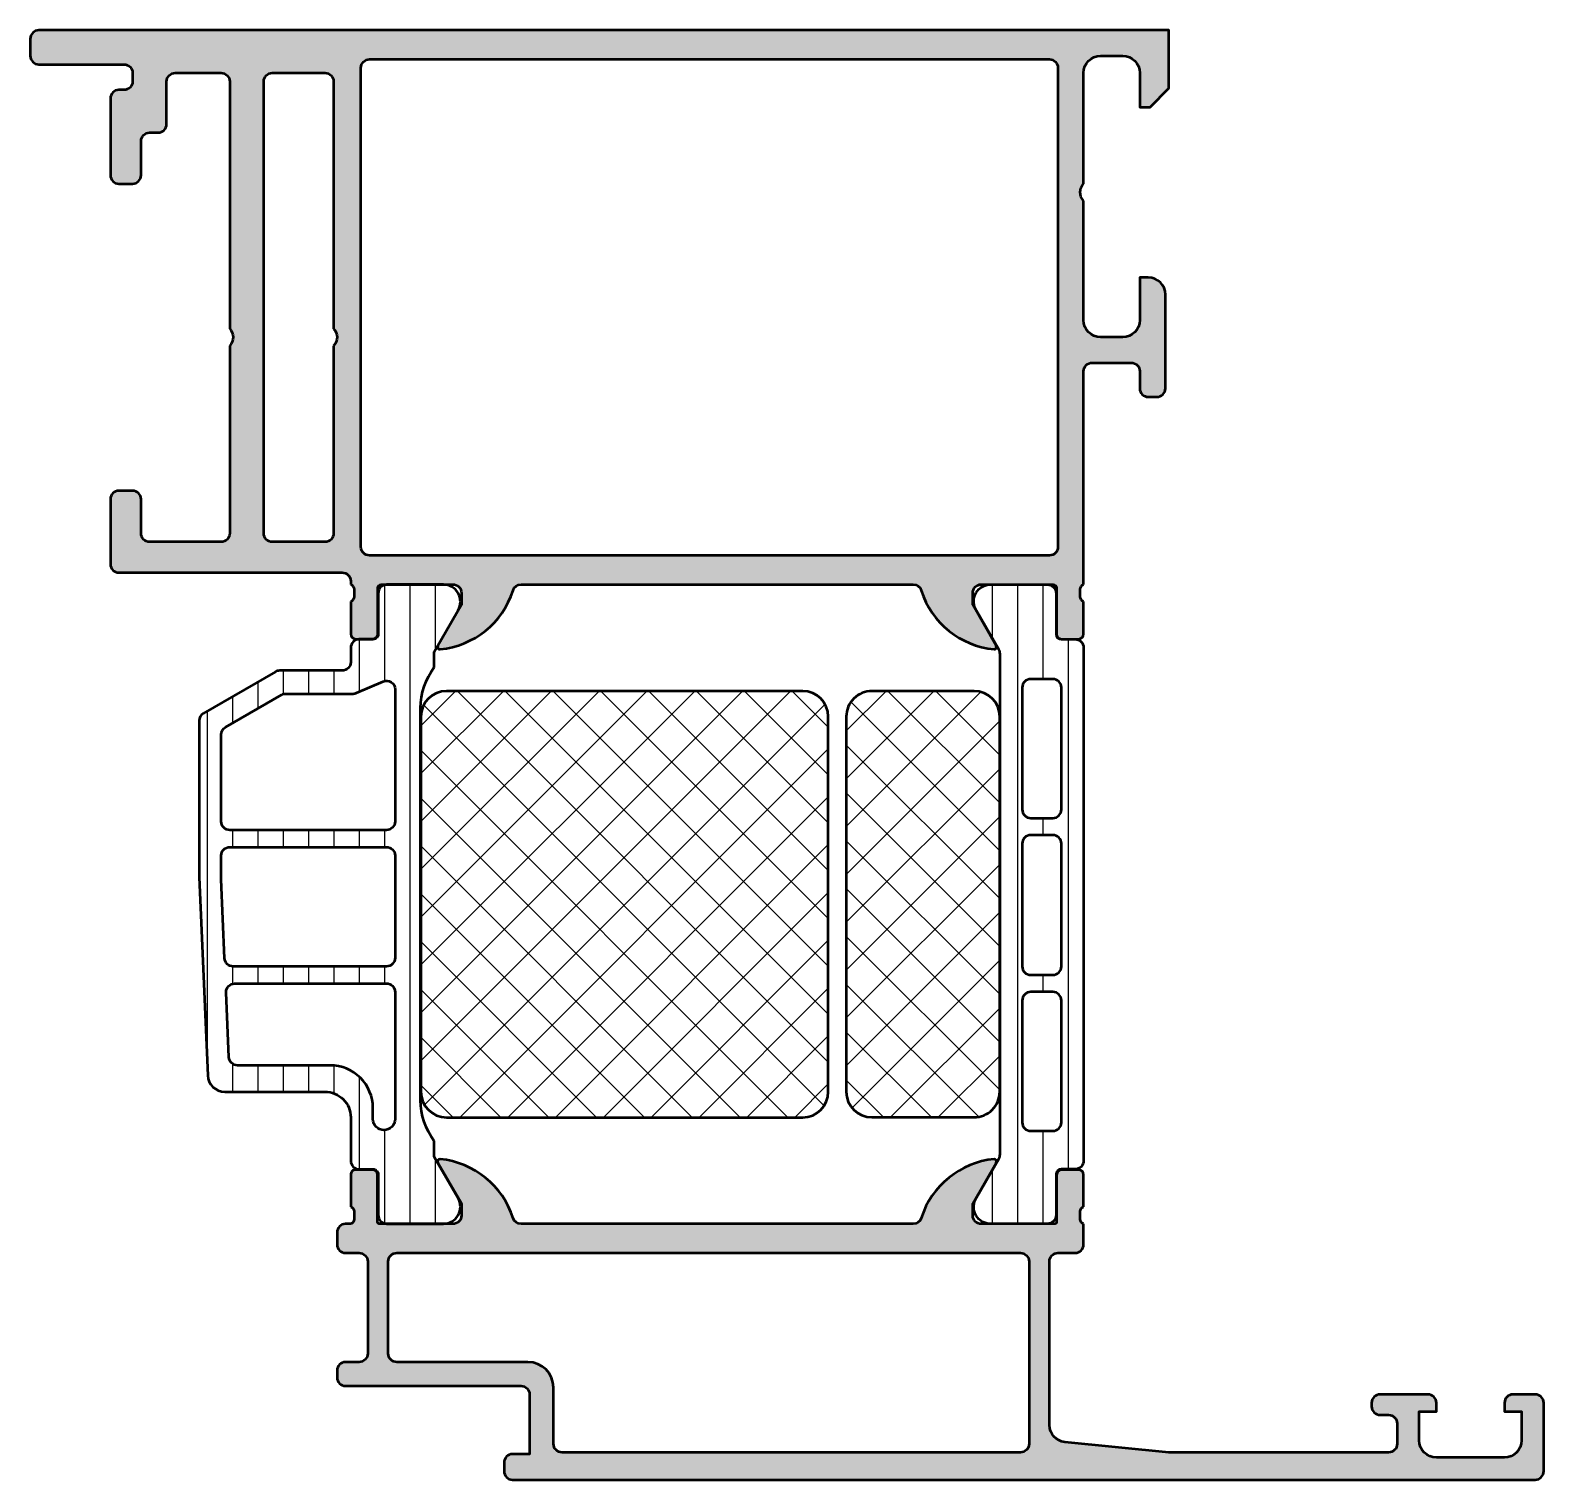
# Model space of a CAD drawing. Extents: x -20.8 to 68, y 0 to 85.
import ezdxf

# ---------------------------------------------------------------- set-up
doc = ezdxf.new("R2010")
doc.units = 0
for name, color, linetype, lineweight in [('0S-Alu contour', 7, 'Continuous', 50), ('0S-Alu hatch', 252, 'Continuous', 25), ('0S-Plastic contour', 254, 'Continuous', 50), ('0S-Plastic hatch', 253, 'Continuous', 25), ('0S-PT contour', 91, 'Continuous', 50), ('0S-PT hatch', 103, 'Continuous', 25)]:
    doc.layers.add(name, color=color, linetype=linetype, lineweight=lineweight)
pattern_1 = [(135, (0, 0), (-1.403165018917055, -1.403165018917055), []), (225, (0, 0), (1.403165018917055, -1.403165018917055), [])]
pattern_2 = [(90, (0, 0), (-1.4859, 0), [])]

# ---------------------------------------------------------------- blocks, each defined once
blk = doc.blocks.new('485150__782C29A0_D7C9_4918_8543_CEA2837E375F_')
at = {"layer": '0S-Alu hatch'}
h = blk.add_hatch(color=256, dxfattribs=at)
edge = h.paths.add_edge_path()
edge.add_line((-15.60000000000002, 76.00000000000003), (-14.80000000000002, 76.00000000000003))
edge.add_arc((-14.80000000000002, 76.50000000000001), 0.4999999999999858, 270, 360)
edge.add_line((-14.30000000000004, 76.50000000000003), (-14.30000000000004, 78.50000000000001))
edge.add_ellipse((-13.80000000000004, 78.50000000000003), major_axis=(-0.5, 0), ratio=1, start_angle=270, end_angle=360, ccw=False)
edge.add_line((-13.80000000000004, 79.00000000000003), (-13.30000000000002, 79.00000000000003))
edge.add_arc((-13.30000000000002, 79.50000000000001), 0.5, 270, 360)
edge.add_line((-12.80000000000002, 79.50000000000001), (-12.80000000000002, 82.00000000000001))
edge.add_ellipse((-12.30000000000002, 82.00000000000001), major_axis=(-0.5, 0), ratio=1, start_angle=270, end_angle=360, ccw=False)
edge.add_line((-12.30000000000002, 82.50000000000003), (-9.600000000000023, 82.50000000000001))
edge.add_ellipse((-9.600000000000023, 82.00000000000001), major_axis=(-0.5, 0), ratio=1, start_angle=180, end_angle=270, ccw=False)
edge.add_line((-9.100000000000023, 82.00000000000001), (-9.100000000000023, 67.50000000000003))
edge.add_ellipse((-9.625000000000028, 67.00000000000001), major_axis=(-0.7250000000000041, 0), ratio=1, start_angle=136.3971810272968, end_angle=223.6028189727033, ccw=False)
edge.add_line((-9.100000000000023, 66.50000000000003), (-9.100000000000035, 55.50000000000001))
edge.add_ellipse((-9.600000000000035, 55.50000000000002), major_axis=(-0.5, 0), ratio=1, start_angle=90.00000000000159, end_angle=180, ccw=False)
edge.add_line((-9.600000000000023, 55.00000000000002), (-13.80000000000004, 55.00000000000002))
edge.add_ellipse((-13.80000000000004, 55.50000000000002), major_axis=(-0.5, 0), ratio=1, start_angle=0, end_angle=90, ccw=False)
edge.add_line((-14.30000000000004, 55.50000000000002), (-14.30000000000004, 57.50000000000003))
edge.add_arc((-14.80000000000002, 57.50000000000003), 0.5, 0, 90)
edge.add_line((-14.80000000000002, 58.00000000000003), (-15.60000000000002, 58.00000000000002))
edge.add_arc((-15.60000000000002, 57.50000000000002), 0.5, 90, 180)
edge.add_line((-16.10000000000002, 57.50000000000002), (-16.10000000000002, 53.70000000000001))
edge.add_arc((-15.60000000000002, 53.70000000000001), 0.5, 180, 270)
edge.add_line((-15.60000000000002, 53.20000000000002), (-2.500000000000014, 53.20000000000002))
edge.add_ellipse((-2.500000000000014, 52.70000000000002), major_axis=(-0.5, 0), ratio=1, start_angle=180, end_angle=270, ccw=False)
edge.add_line((-2.000000000000014, 52.70000000000002), (-2.000000000000014, 52.50000000000002))
edge.add_ellipse((-2.100000000000022, 52.21715728752541), major_axis=(-0.2999999999999956, 0), ratio=1, start_angle=180, end_angle=250.52877936550732, ccw=False)
edge.add_line((-1.800000000000025, 52.21715728752541), (-1.800000000000025, 51.78284271247465))
edge.add_ellipse((-2.100000000000022, 51.78284271247465), major_axis=(-0.2999999999999971, 0), ratio=1, start_angle=109.4712206344897, end_angle=180, ccw=False)
edge.add_line((-2.000000000000028, 51.50000000000003), (-2.000000000000028, 49.60000000000007))
edge.add_arc((-1.699999999999988, 49.60000000000007), 0.3000000000000398, 180, 270)
edge.add_line((-1.699999999999988, 49.30000000000003), (-0.7100000000000648, 49.30000000000003))
edge.add_arc((-0.7100000000000648, 49.60000000000007), 0.3000000000000398, 270, 360)
edge.add_line((-0.410000000000025, 49.60000000000007), (-0.410000000000025, 52.30000000000003))
edge.add_ellipse((-0.2100000000000222, 52.30000000000003), major_axis=(-0.2000000000000028, 0), ratio=1, start_angle=270, end_angle=360, ccw=False)
edge.add_line((-0.2100000000000222, 52.50000000000003), (3.999999999999971, 52.50000000000002))
edge.add_ellipse((3.999999999999971, 52.00000000000002), major_axis=(-0.4999999999999929, 0), ratio=1, start_angle=180, end_angle=270, ccw=False)
edge.add_line((4.499999999999964, 52.00000000000002), (4.499999999999971, 51.30000000000002))
edge.add_line((4.499999999999971, 51.30000000000002), (3.118504542377607, 48.90717967697247))
edge.add_arc((3.238119784648262, 48.83811978464832), 0.1381197846482912, 149.9999999999988, 275.6225775507957)
edge.add_arc((2.761776758826158, 53.67660886184784), 5.000000000000007, 275.6225775507937, 342.2515836439299)
edge.add_ellipse((7.999999999999971, 52.00000000000002), major_axis=(-0.4999999999999993, 0), ratio=1, start_angle=270, end_angle=342.2515836439297, ccw=False)
edge.add_line((7.999999999999971, 52.50000000000003), (30.99999999999998, 52.50000000000002))
edge.add_ellipse((30.99999999999997, 52.00000000000002), major_axis=(-0.5, 0), ratio=1, start_angle=197.7484163560695, end_angle=269.9999999999992, ccw=False)
edge.add_arc((36.23822324117377, 53.67660886184783), 4.999999999999998, 197.7484163560702, 264.3774224492066)
edge.add_arc((35.76188021535168, 48.83811978464832), 0.1381197846482954, 264.3774224492046, 390.0000000000023)
edge.add_line((35.88149545762234, 48.90717967697248), (34.49999999999998, 51.30000000000002))
edge.add_line((34.49999999999998, 51.30000000000002), (34.49999999999997, 52.00000000000002))
edge.add_ellipse((34.99999999999997, 52.00000000000002), major_axis=(-0.5, 0), ratio=1, start_angle=269.9999999999992, end_angle=360, ccw=False)
edge.add_line((34.99999999999998, 52.50000000000002), (39.20999999999997, 52.50000000000003))
edge.add_ellipse((39.20999999999997, 52.30000000000003), major_axis=(-0.2000000000000028, 0), ratio=1, start_angle=180, end_angle=269.99999999999795, ccw=False)
edge.add_line((39.40999999999997, 52.30000000000003), (39.40999999999998, 49.60000000000007))
edge.add_arc((39.71000000000001, 49.60000000000007), 0.3000000000000327, 180, 270.0000000000013)
edge.add_line((39.71000000000002, 49.30000000000003), (40.69999999999993, 49.30000000000003))
edge.add_arc((40.69999999999993, 49.60000000000007), 0.3000000000000398, 270, 360)
edge.add_line((40.99999999999996, 49.60000000000007), (40.99999999999996, 51.50000000000003))
edge.add_ellipse((41.09999999999997, 51.78284271247465), major_axis=(-0.2999999999999999, 0), ratio=1, start_angle=0, end_angle=70.52877936550908, ccw=False)
edge.add_line((40.79999999999997, 51.78284271247465), (40.79999999999997, 52.21715728752541))
edge.add_ellipse((41.09999999999996, 52.2171572875254), major_axis=(-0.2999999999999936, 0), ratio=1, start_angle=289.4712206344902, end_angle=360, ccw=False)
edge.add_line((40.99999999999996, 52.50000000000001), (40.99999999999996, 65.00000000000003))
edge.add_ellipse((41.49999999999997, 65.00000000000003), major_axis=(-0.5, 0), ratio=1, start_angle=270, end_angle=360, ccw=False)
edge.add_line((41.49999999999997, 65.50000000000003), (43.79999999999997, 65.50000000000003))
edge.add_ellipse((43.79999999999997, 65.00000000000003), major_axis=(-0.5, 0), ratio=1, start_angle=180, end_angle=270, ccw=False)
edge.add_line((44.29999999999997, 65.00000000000003), (44.29999999999997, 64.00000000000003))
edge.add_arc((44.79999999999996, 64.00000000000003), 0.5, 180, 270)
edge.add_line((44.79999999999996, 63.50000000000003), (45.29999999999996, 63.50000000000003))
edge.add_arc((45.29999999999996, 64.00000000000003), 0.5, 270, 360)
edge.add_line((45.79999999999997, 64.00000000000003), (45.79999999999997, 69.50000000000001))
edge.add_arc((44.79999999999996, 69.50000000000001), 1.000000000000003, 0, 90)
edge.add_line((44.79999999999996, 70.50000000000003), (44.29999999999997, 70.50000000000003))
edge.add_line((44.29999999999997, 70.50000000000003), (44.29999999999997, 68.00000000000003))
edge.add_ellipse((43.29999999999997, 68.00000000000003), major_axis=(-1.000000000000003, 0), ratio=1, start_angle=90, end_angle=180, ccw=False)
edge.add_line((43.29999999999997, 67.00000000000001), (41.99999999999997, 67.00000000000001))
edge.add_ellipse((41.99999999999997, 68.00000000000003), major_axis=(-1, 0), ratio=1, start_angle=0, end_angle=90, ccw=False)
edge.add_line((40.99999999999996, 68.00000000000003), (40.99999999999996, 75.00000000000003))
edge.add_ellipse((41.52499999999998, 75.50000000000003), major_axis=(-0.7250000000000014, 0), ratio=1, start_angle=-43.60281897270329, end_angle=43.60281897270329, ccw=False)
edge.add_line((40.99999999999996, 76.00000000000003), (40.99999999999996, 82.50000000000003))
edge.add_ellipse((41.99999999999997, 82.50000000000003), major_axis=(-1, 0), ratio=1, start_angle=270, end_angle=360, ccw=False)
edge.add_line((41.99999999999997, 83.50000000000003), (43.29999999999997, 83.50000000000003))
edge.add_ellipse((43.29999999999997, 82.50000000000003), major_axis=(-1, 0), ratio=1, start_angle=180, end_angle=270, ccw=False)
edge.add_line((44.29999999999997, 82.50000000000003), (44.29999999999997, 80.50000000000001))
edge.add_line((44.29999999999997, 80.50000000000001), (44.89999999999997, 80.50000000000001))
edge.add_line((44.89999999999997, 80.50000000000001), (45.99999999999996, 81.60000000000004))
edge.add_line((45.99999999999996, 81.60000000000004), (45.99999999999996, 85.00000000000003))
edge.add_line((45.99999999999996, 85.00000000000003), (-20.30000000000002, 85.00000000000003))
edge.add_arc((-20.30000000000002, 84.50000000000001), 0.5, 90, 180)
edge.add_line((-20.80000000000003, 84.50000000000001), (-20.80000000000003, 83.50000000000001))
edge.add_arc((-20.30000000000001, 83.50000000000003), 0.5, 180, 270)
edge.add_line((-20.30000000000001, 83.00000000000001), (-15.30000000000002, 83.00000000000001))
edge.add_ellipse((-15.30000000000002, 82.50000000000001), major_axis=(-0.5, 0), ratio=1, start_angle=180, end_angle=270, ccw=False)
edge.add_line((-14.80000000000002, 82.50000000000001), (-14.80000000000004, 82.00000000000001))
edge.add_ellipse((-15.30000000000004, 82.00000000000001), major_axis=(-0.5, 0), ratio=1, start_angle=90, end_angle=180, ccw=False)
edge.add_line((-15.30000000000004, 81.50000000000001), (-15.60000000000002, 81.50000000000001))
edge.add_arc((-15.60000000000002, 81.00000000000001), 0.5, 90, 180)
edge.add_line((-16.10000000000002, 81.00000000000001), (-16.10000000000002, 76.50000000000003))
edge.add_arc((-15.60000000000002, 76.50000000000003), 0.5, 180, 270)
edge = h.paths.add_edge_path()
edge.add_line((-1.400000000000019, 54.70000000000002), (-1.400000000000034, 82.80000000000003))
edge.add_ellipse((-0.9000000000000341, 82.80000000000003), major_axis=(-0.5, 0), ratio=1, start_angle=270, end_angle=360, ccw=False)
edge.add_line((-0.9000000000000341, 83.30000000000003), (38.99999999999997, 83.30000000000003))
edge.add_ellipse((38.99999999999997, 82.80000000000003), major_axis=(-0.5, 0), ratio=1, start_angle=180, end_angle=270, ccw=False)
edge.add_line((39.49999999999997, 82.80000000000003), (39.49999999999997, 54.70000000000003))
edge.add_ellipse((38.99999999999997, 54.70000000000003), major_axis=(-0.5, 0), ratio=1, start_angle=90, end_angle=180, ccw=False)
edge.add_line((38.99999999999997, 54.20000000000003), (-0.9000000000000341, 54.20000000000003))
edge.add_ellipse((-0.9000000000000341, 54.70000000000002), major_axis=(-0.4999999999999858, 0), ratio=1, start_angle=0, end_angle=90, ccw=False)
edge = h.paths.add_edge_path()
edge.add_ellipse((-6.600000000000022, 55.50000000000002), major_axis=(-0.5, 0), ratio=1, start_angle=0, end_angle=90, ccw=False)
edge.add_line((-7.100000000000022, 55.50000000000001), (-7.100000000000022, 82.00000000000001))
edge.add_ellipse((-6.600000000000022, 82.00000000000001), major_axis=(-0.5, 0), ratio=1, start_angle=270, end_angle=360, ccw=False)
edge.add_line((-6.600000000000022, 82.50000000000003), (-3.500000000000028, 82.50000000000003))
edge.add_ellipse((-3.500000000000028, 82.00000000000001), major_axis=(-0.5, 0), ratio=1, start_angle=180, end_angle=270, ccw=False)
edge.add_line((-3.000000000000028, 82.00000000000001), (-3.000000000000028, 67.50000000000003))
edge.add_ellipse((-3.525000000000019, 67.00000000000001), major_axis=(-0.7249999999999939, 0), ratio=1, start_angle=136.397181027296, end_angle=223.6028189727041, ccw=False)
edge.add_line((-3.000000000000028, 66.50000000000003), (-3.000000000000028, 55.50000000000003))
edge.add_ellipse((-3.500000000000028, 55.50000000000003), major_axis=(-0.5, 0), ratio=1, start_angle=90, end_angle=180, ccw=False)
edge.add_line((-3.500000000000028, 55.00000000000003), (-6.600000000000022, 55.00000000000002))
at = {"layer": '0S-Alu contour', "color": 7}
for points in [[(-20.80000000000003, 84.50000000000001), (-20.80000000000003, 83.50000000000001)], [(44.29999999999997, 82.50000000000003), (44.29999999999997, 80.50000000000001), (44.89999999999997, 80.50000000000001), (45.99999999999996, 81.60000000000004), (45.99999999999996, 85.00000000000003), (-20.30000000000002, 85.00000000000003)], [(41.99999999999997, 83.50000000000003), (43.29999999999997, 83.50000000000003)], [(-20.30000000000001, 83.00000000000001), (-15.30000000000002, 83.00000000000001)], [(-1.400000000000019, 54.70000000000002), (-1.400000000000034, 82.80000000000003)], [(-0.9000000000000341, 83.30000000000003), (38.99999999999997, 83.30000000000003)], [(39.49999999999997, 82.80000000000003), (39.49999999999997, 54.70000000000003)], [(-14.80000000000002, 82.50000000000001), (-14.80000000000004, 82.00000000000001)], [(-12.80000000000002, 79.50000000000001), (-12.80000000000002, 82.00000000000001)], [(-12.30000000000002, 82.50000000000003), (-9.600000000000023, 82.50000000000001)], [(-9.100000000000023, 82.00000000000001), (-9.100000000000023, 67.50000000000003)], [(-7.100000000000022, 55.50000000000001), (-7.100000000000022, 82.00000000000001)], [(-6.600000000000022, 82.50000000000003), (-3.500000000000028, 82.50000000000003)], [(-3.000000000000028, 82.00000000000001), (-3.000000000000028, 67.50000000000003)], [(40.99999999999996, 76.00000000000003), (40.99999999999996, 82.50000000000003)], [(-16.10000000000002, 81.00000000000001), (-16.10000000000002, 76.50000000000003)], [(-15.30000000000004, 81.50000000000001), (-15.60000000000002, 81.50000000000001)], [(-14.30000000000004, 76.50000000000003), (-14.30000000000004, 78.50000000000001)], [(-13.80000000000004, 79.00000000000003), (-13.30000000000002, 79.00000000000003)], [(-15.60000000000002, 76.00000000000003), (-14.80000000000002, 76.00000000000003)], [(40.99999999999996, 68.00000000000003), (40.99999999999996, 75.00000000000003)], [(44.79999999999996, 70.50000000000003), (44.29999999999997, 70.50000000000003), (44.29999999999997, 68.00000000000003)], [(45.79999999999997, 64.00000000000003), (45.79999999999997, 69.50000000000001)], [(43.29999999999997, 67.00000000000001), (41.99999999999997, 67.00000000000001)], [(-9.100000000000023, 66.50000000000003), (-9.100000000000035, 55.50000000000001)], [(-3.000000000000028, 66.50000000000003), (-3.000000000000028, 55.50000000000003)], [(40.99999999999996, 52.50000000000001), (40.99999999999996, 65.00000000000003)], [(41.49999999999997, 65.50000000000003), (43.79999999999997, 65.50000000000003)], [(44.29999999999997, 65.00000000000003), (44.29999999999997, 64.00000000000003)], [(44.79999999999996, 63.50000000000003), (45.29999999999996, 63.50000000000003)], [(-14.80000000000002, 58.00000000000003), (-15.60000000000002, 58.00000000000002)], [(-16.10000000000002, 57.50000000000002), (-16.10000000000002, 53.70000000000001)], [(-14.30000000000004, 55.50000000000002), (-14.30000000000004, 57.50000000000003)], [(-9.600000000000023, 55.00000000000002), (-13.80000000000004, 55.00000000000002)], [(-3.500000000000028, 55.00000000000003), (-6.600000000000022, 55.00000000000002)], [(38.99999999999997, 54.20000000000003), (-0.9000000000000341, 54.20000000000003)], [(-15.60000000000002, 53.20000000000002), (-2.500000000000014, 53.20000000000002)], [(-2.000000000000014, 52.70000000000002), (-2.000000000000014, 52.50000000000002)], [(-0.2100000000000222, 52.50000000000003), (3.999999999999971, 52.50000000000002)], [(7.999999999999971, 52.50000000000003), (30.99999999999998, 52.50000000000002)], [(34.99999999999998, 52.50000000000002), (39.20999999999997, 52.50000000000003)], [(-1.800000000000025, 52.21715728752541), (-1.800000000000025, 51.78284271247465)], [(-0.410000000000025, 49.60000000000007), (-0.410000000000025, 52.30000000000003)], [(4.499999999999964, 52.00000000000002), (4.499999999999971, 51.30000000000002), (3.118504542377607, 48.90717967697247)], [(35.88149545762234, 48.90717967697248), (34.49999999999998, 51.30000000000002), (34.49999999999997, 52.00000000000002)], [(39.40999999999997, 52.30000000000003), (39.40999999999998, 49.60000000000007)], [(40.79999999999997, 51.78284271247465), (40.79999999999997, 52.21715728752541)], [(-2.000000000000028, 51.50000000000003), (-2.000000000000028, 49.60000000000007)], [(40.99999999999996, 49.60000000000007), (40.99999999999996, 51.50000000000003)], [(-1.699999999999988, 49.30000000000003), (-0.7100000000000648, 49.30000000000003)], [(39.71000000000002, 49.30000000000003), (40.69999999999993, 49.30000000000003)]]:
    blk.add_lwpolyline(points, dxfattribs=at)
for centre, radius, start, end in [((-20.30000000000002, 84.50000000000001), 0.5, 90, 180), ((-20.30000000000001, 83.50000000000003), 0.5, 180, 270), ((-15.60000000000002, 81.00000000000001), 0.5, 90, 180), ((-13.30000000000002, 79.50000000000001), 0.5, 270, 0), ((-15.60000000000002, 76.50000000000003), 0.5, 180, 270), ((-14.80000000000002, 76.50000000000001), 0.4999999999999858, 270, 0), ((44.79999999999996, 69.50000000000001), 1.000000000000003, 0, 90), ((44.79999999999996, 64.00000000000003), 0.5, 180, 270), ((45.29999999999996, 64.00000000000003), 0.5, 270, 0), ((-15.60000000000002, 57.50000000000002), 0.5, 90, 180), ((-14.80000000000002, 57.50000000000003), 0.5, 0, 90), ((-15.60000000000002, 53.70000000000001), 0.5, 180, 270), ((2.761776758826158, 53.67660886184784), 5.000000000000007, 275.6225775507937, 342.2515836439299), ((36.23822324117377, 53.67660886184783), 4.999999999999998, 197.7484163560702, 264.3774224492066), ((-1.699999999999988, 49.60000000000007), 0.3000000000000398, 180, 270), ((-0.7100000000000648, 49.60000000000007), 0.3000000000000398, 270, 0), ((3.238119784648262, 48.83811978464832), 0.1381197846482912, 149.9999999999988, 275.6225775507957), ((35.76188021535168, 48.83811978464832), 0.1381197846482954, 264.3774224492046, 30.00000000000228), ((39.71000000000001, 49.60000000000007), 0.3000000000000327, 180, 270.0000000000013), ((40.69999999999993, 49.60000000000007), 0.3000000000000398, 270, 0)]:
    blk.add_arc(centre, radius, start, end, dxfattribs=at)
at = {"layer": '0S-Alu contour', "color": 7, "extrusion": (0, -1e-16, -1)}
for centre, radius, start, end in [((-41.99999999999997, 82.50000000000003), 1, 0, 90), ((-43.29999999999997, 82.50000000000003), 1, 90, 180), ((15.30000000000002, 82.50000000000001), 0.5, 90, 180), ((0.9000000000000341, 82.80000000000003), 0.5, 0, 90), ((-38.99999999999997, 82.80000000000003), 0.5, 90, 180), ((15.30000000000004, 82.00000000000001), 0.5, 180, 270), ((12.30000000000002, 82.00000000000001), 0.5, 0, 90), ((9.600000000000023, 82.00000000000001), 0.5, 90, 180), ((6.600000000000022, 82.00000000000001), 0.5, 0, 90), ((3.500000000000028, 82.00000000000001), 0.5, 90, 180), ((13.80000000000004, 78.50000000000003), 0.5, 0, 90), ((-41.52499999999998, 75.50000000000003), 0.7250000000000015, 316.3971810272967, 43.60281897270331), ((9.625000000000028, 67.00000000000001), 0.7250000000000041, 136.3971810272967, 223.6028189727033), ((3.525000000000019, 67.00000000000001), 0.7249999999999939, 136.3971810272959, 223.6028189727041), ((-41.99999999999997, 68.00000000000003), 1, 270, 0), ((-43.29999999999997, 68.00000000000003), 1.000000000000003, 180, 270), ((-41.49999999999997, 65.00000000000003), 0.5, 0, 90), ((-43.79999999999997, 65.00000000000003), 0.5, 90, 180), ((13.80000000000004, 55.50000000000002), 0.5, 270, 0), ((9.600000000000035, 55.50000000000002), 0.5, 180, 269.9999999999984), ((6.600000000000022, 55.50000000000002), 0.5, 270, 0), ((3.500000000000028, 55.50000000000003), 0.5, 180, 270), ((0.9000000000000341, 54.70000000000002), 0.4999999999999858, 270, 0), ((-38.99999999999997, 54.70000000000003), 0.5, 180, 270), ((2.500000000000014, 52.70000000000002), 0.5, 90, 180), ((2.100000000000022, 52.21715728752541), 0.2999999999999956, 109.4712206344927, 180), ((0.2100000000000222, 52.30000000000003), 0.2000000000000028, 0, 90), ((-3.999999999999971, 52.00000000000002), 0.4999999999999929, 90, 180), ((-7.999999999999971, 52.00000000000002), 0.4999999999999993, 17.74841635607033, 90), ((-30.99999999999997, 52.00000000000002), 0.5, 90.00000000000081, 162.2515836439305), ((-34.99999999999997, 52.00000000000002), 0.5, 0, 90.00000000000081), ((-39.20999999999997, 52.30000000000003), 0.2000000000000028, 90.00000000000205, 180), ((-41.09999999999996, 52.2171572875254), 0.2999999999999936, 0, 70.52877936550983), ((2.100000000000022, 51.78284271247465), 0.2999999999999971, 180, 250.5287793655103), ((-41.09999999999997, 51.78284271247465), 0.2999999999999999, 289.471220634491, 0)]:
    blk.add_arc(centre, radius, start, end, dxfattribs=at)
blk = doc.blocks.new('345350__D40F47E0_E52B_4D59_89A4_3CA17ADB5DE9_')
at = {"layer": '0S-Alu hatch'}
h = blk.add_hatch(color=256, dxfattribs=at)
edge = h.paths.add_edge_path()
edge.add_line((39.50030497740954, 13.29992253876117), (40.5, 13.29992253876117))
edge.add_arc((40.5, 13.79992253876117), 0.5, 270, 360)
edge.add_line((41.00000000000001, 13.79992253876117), (41, 15))
edge.add_ellipse((41.07883644654305, 15.26752059199312), major_axis=(-0.2788950563274395, 0), ratio=1, start_angle=-1.164589374096181, end_angle=73.58012358050678, ccw=False)
edge.add_line((40.79999899999999, 15.27318899999149), (40.79999899999999, 15.72678299999148))
edge.add_ellipse((41.07886709564316, 15.73244365946854), major_axis=(-0.2789255417371506, 0), ratio=1, start_angle=-73.57540544464638, end_angle=1.1628700728869035, ccw=False)
edge.add_line((41, 15.99998699999148), (41, 17.879998))
edge.add_arc((40.69999999999999, 17.879998), 0.3000000000000078, 0, 90)
edge.add_line((40.69999999999999, 18.17999800000001), (39.72002568095721, 18.179998))
edge.add_arc((39.72002568095721, 17.879998), 0.3000000000000007, 90, 180)
edge.add_line((39.42002568095721, 17.879998), (39.42002568095721, 15.11999999999999))
edge.add_ellipse((39.30002568095722, 15.11999999999999), major_axis=(-0.1199999999999939, 0), ratio=1, start_angle=89.9999999999967, end_angle=180, ccw=False)
edge.add_line((39.30002568095721, 15), (35.00000000000002, 15))
edge.add_ellipse((35.00000000000002, 15.5), major_axis=(-0.5, 0), ratio=1, start_angle=0, end_angle=90, ccw=False)
edge.add_line((34.50000000000001, 15.5), (34.49999999999999, 16.2))
edge.add_line((34.49999999999999, 16.2), (35.88149545762237, 18.59282032302755))
edge.add_arc((35.76188021535172, 18.6618802153517), 0.1381197846482894, 330.0000000000001, 455.6225775507986)
edge.add_arc((36.23822324117386, 13.82339113815207), 5.000000000000113, 95.622577550794, 162.2515836439304)
edge.add_ellipse((31.00000000000005, 15.49999999999988), major_axis=(-0.4999999999998849, 0), ratio=1, start_angle=89.99999999999511, end_angle=162.2515836439254, ccw=False)
edge.add_line((31.00000000000001, 15), (7.999999999999992, 15))
edge.add_ellipse((8.000000000000028, 15.49999999999984), major_axis=(-0.4999999999998437, 0), ratio=1, start_angle=17.748416356066116, end_angle=89.99999999999591, ccw=False)
edge.add_arc((2.761776758826187, 13.82339113815201), 5.000000000000197, 17.74841635607066, 84.37742244920675)
edge.add_arc((3.23811978464829, 18.66188021535171), 0.138119784648294, 84.37742244921073, 210.0000000000012)
edge.add_line((3.118504542377635, 18.59282032302757), (4.500000000000007, 16.19999999999999))
edge.add_line((4.500000000000007, 16.19999999999999), (4.5, 15.5))
edge.add_ellipse((4, 15.50000000000001), major_axis=(-0.5, 0), ratio=1, start_angle=90, end_angle=180, ccw=False)
edge.add_line((4, 15.00000000000001), (-0.3000256809571908, 15))
edge.add_ellipse((-0.3000256809571908, 15.12), major_axis=(-0.120000000000001, 0), ratio=1, start_angle=0, end_angle=90, ccw=False)
edge.add_line((-0.4200256809571954, 15.12), (-0.4200256809571954, 17.879998))
edge.add_arc((-0.7200256809572068, 17.87999799999999), 0.3000000000000114, 0, 90)
edge.add_line((-0.7200256809572068, 18.17999800000001), (-1.699999999999988, 18.179998))
edge.add_arc((-1.700000000000002, 17.87999800000001), 0.2999999999999936, 89.99999999999729, 180)
edge.add_line((-2, 17.87999800000001), (-1.999999999999985, 15.99998699999149))
edge.add_ellipse((-2.078867095643147, 15.73244365946855), major_axis=(-0.2789255417371474, 0), ratio=1, start_angle=178.8371299271133, end_angle=253.5754054446465, ccw=False)
edge.add_line((-1.799998999999985, 15.72678299999149), (-1.799998999999985, 15.2731889999915))
edge.add_ellipse((-2.078836446543036, 15.26752059199313), major_axis=(-0.2788950563274377, 0), ratio=1, start_angle=106.41987641949041, end_angle=181.1645893740969, ccw=False)
edge.add_line((-2, 15.00000000000001), (-2.299680908210589, 15))
edge.add_arc((-2.299680908210589, 14.5), 0.5000000000000036, 90, 180)
edge.add_line((-2.799680908210589, 14.5), (-2.799680908210589, 13.79992253876117))
edge.add_arc((-2.29956618973938, 13.80003725723238), 0.5001147316285183, 180.0131427528032, 269.9868572472035)
edge.add_line((-2.299680908210547, 13.29992253876117), (-1.499693115241839, 13.29992253876117))
edge.add_ellipse((-1.499443254268499, 12.80017239973451), major_axis=(-0.4997502014883713, 0), ratio=1, start_angle=179.9713537287386, end_angle=270.0286462712596, ccw=False)
edge.add_line((-0.9996931152418397, 12.79992253876115), (-0.9996931152418255, 7.400020671848328))
edge.add_ellipse((-1.499713436076874, 7.400040992683378), major_axis=(-0.500020321247968, 0), ratio=1, start_angle=90.00232850153338, end_angle=179.9976714983276, ccw=False)
edge.add_line((-1.499693115241825, 6.90002067184833), (-2.299680908210575, 6.900020671848325))
edge.add_arc((-2.299566189739365, 6.399905953377112), 0.5001147316285218, 90.01314275280141, 179.9868572471968)
edge.add_line((-2.799680908210575, 6.400020671848338), (-2.799680908210575, 5.999996257785828))
edge.add_arc((-2.299566189739365, 6.000110976257024), 0.5001147316285183, 180.0131427528032, 269.986857247197)
edge.add_line((-2.299680908210589, 5.499996257785815), (8.00027636718005, 5.499996257785825))
edge.add_ellipse((8.000276199942048, 4.999996090547827), major_axis=(-0.5000001672380266, 0), ratio=1, start_angle=180.0000191671709, end_angle=269.99998083594335, ccw=False)
edge.add_line((8.50027636718005, 4.999996257813003), (8.500276367180042, 1.499999953273801))
edge.add_line((8.500276367180042, 1.499999953273801), (7.500276367180042, 1.499999953273801))
edge.add_arc((7.500391085671957, 0.9998852347682088), 0.5001147316629067, 90.0131427551726, 179.9868504146385)
edge.add_line((7.000276367180042, 1.000000012878441), (7.000276367180042, 0.5000000128784468))
edge.add_arc((7.500391118378033, 0.5001147334620317), 0.5001147643557832, 180.0131429938963, 269.9798609896767)
edge.add_line((7.500215332023778, 1e-15), (67.5, 1e-16))
edge.add_arc((67.5, 0.5000000000000002), 0.5000000000000001, 270, 360)
edge.add_line((68, 0.5000000000000001), (68, 4.5))
edge.add_arc((67.5, 4.5), 0.5, 0, 90)
edge.add_line((67.5, 5), (66.19999999999999, 5))
edge.add_arc((66.19999999999999, 4.5), 0.5, 90, 180)
edge.add_line((65.69999999999999, 4.5), (65.69999999999999, 4))
edge.add_line((65.69999999999999, 4), (66.69999999999999, 4))
edge.add_line((66.69999999999999, 4), (66.69999999999996, 2.299999999999997))
edge.add_ellipse((65.69999999999996, 2.299999999999997), major_axis=(-1, 0), ratio=1, start_angle=90, end_angle=180, ccw=False)
edge.add_line((65.69999999999996, 1.299999999999997), (61.69999999999999, 1.299999999999982))
edge.add_ellipse((61.69999999999999, 2.299999999999982), major_axis=(-0.9999999999999992, 0), ratio=1, start_angle=0, end_angle=90, ccw=False)
edge.add_line((60.69999999999999, 2.299999999999982), (60.69999999999999, 4))
edge.add_line((60.69999999999999, 4), (61.69999999999999, 4))
edge.add_line((61.69999999999999, 4), (61.69999999999999, 4.499999999999984))
edge.add_arc((61.19999999999999, 4.5), 0.5000000000000009, 0, 90)
edge.add_line((61.19999999999999, 5), (58.4, 4.999999999999999))
edge.add_arc((58.4, 4.499999999999998), 0.5000000000000009, 90, 180)
edge.add_line((57.9, 4.499999999999998), (57.9, 4.299999999999982))
edge.add_arc((58.4, 4.299999999999982), 0.5, 180, 270)
edge.add_line((58.4, 3.799999999999982), (58.9, 3.799999999999982))
edge.add_ellipse((58.9, 3.299999999999982), major_axis=(-0.5, 0), ratio=1, start_angle=180, end_angle=270, ccw=False)
edge.add_line((59.40000000000001, 3.299999999999982), (59.39999999999997, 2.099999999999981))
edge.add_ellipse((58.89999999999997, 2.09999999999998), major_axis=(-0.5000000000000018, 0), ratio=1, start_angle=90, end_angle=180, ccw=False)
edge.add_line((58.89999999999997, 1.599999999999978), (45.9983668848607, 1.599999999999979))
edge.add_line((45.9983668848607, 1.599999999999979), (39.90086726378649, 2.209750724796321))
edge.add_ellipse((40.00036986780803, 3.204788067252853), major_axis=(-1.000000040545011, 0), ratio=1, start_angle=1.5080649291121517e-05, end_angle=84.2894712981925, ccw=False)
edge.add_line((39.00036982726306, 3.204787804045857), (39.00036982726304, 12.79998738861467))
edge.add_ellipse((39.50041968100179, 12.79987268502242), major_axis=(-0.5000498668943465, 0), ratio=1, start_angle=270.0131427528001, end_angle=359.9868572472245, ccw=False)
edge = h.paths.add_edge_path()
edge.add_line((0.2003801269456744, 7.400020671848325), (0.2003801269456602, 12.79992253876121))
edge.add_ellipse((0.7001505502649508, 12.80015209114268), major_axis=(-0.4997704760377764, 0), ratio=1, start_angle=-90.01932230628069, end_angle=0.02631684688930136, ccw=False)
edge.add_line((0.7003190917894245, 13.29992253876117), (37.30035380553454, 13.29992253876116))
edge.add_ellipse((37.30048878729687, 12.80005752052349), major_axis=(-0.4998650364626667, 0), ratio=1, start_angle=179.9845280529183, end_angle=270.0154719470708, ccw=False)
edge.add_line((37.80035380553454, 12.79992253876116), (37.80035380553453, 2.099975658420646))
edge.add_ellipse((37.30025928519608, 2.100070059527233), major_axis=(-0.5000945292483385, 0), ratio=1, start_angle=90.0108291856593, end_angle=179.9891844747251, ccw=False)
edge.add_line((37.30035380553454, 1.5999755392113), (10.40030078124254, 1.5999755392113))
edge.add_ellipse((10.400395301581, 2.100070059527243), major_axis=(-0.5000945292483491, 0), ratio=1, start_angle=0.010815525275006621, end_angle=89.98917081434081, ccw=False)
edge.add_line((9.900300781242542, 2.099975658420602), (9.900300781242535, 5.400020819006611))
edge.add_arc((8.40030085426848, 5.400020744874273), 1.499999926974057, 2.8316468405e-06, 90.00000278938575)
edge.add_line((8.400300781242535, 6.900020671848325), (0.7003190917894245, 6.900020671848327))
edge.add_ellipse((0.7001505502649508, 7.39979111946681), major_axis=(-0.4997704760377753, 0), ratio=1, start_angle=-0.02631684688930136, end_angle=90.0193223062808, ccw=False)
at = {"layer": '0S-Alu contour', "color": 7}
for points in [[(-2, 17.87999800000001), (-1.999999999999985, 15.99998699999149)], [(-0.7200256809572068, 18.17999800000001), (-1.699999999999988, 18.179998)], [(-0.4200256809571954, 15.12), (-0.4200256809571954, 17.879998)], [(3.118504542377635, 18.59282032302757), (4.500000000000007, 16.19999999999999), (4.5, 15.5)], [(34.50000000000001, 15.5), (34.49999999999999, 16.2), (35.88149545762237, 18.59282032302755)], [(39.42002568095721, 17.879998), (39.42002568095721, 15.11999999999999)], [(40.69999999999999, 18.17999800000001), (39.72002568095721, 18.179998)], [(41, 15.99998699999148), (41, 17.879998)], [(-1.799998999999985, 15.72678299999149), (-1.799998999999985, 15.2731889999915)], [(40.79999899999999, 15.27318899999149), (40.79999899999999, 15.72678299999148)], [(-2.799680908210589, 14.5), (-2.799680908210589, 13.79992253876117)], [(-2, 15.00000000000001), (-2.299680908210589, 15)], [(4, 15.00000000000001), (-0.3000256809571908, 15)], [(31.00000000000001, 15), (7.999999999999992, 15)], [(39.30002568095721, 15), (35.00000000000002, 15)], [(41.00000000000001, 13.79992253876117), (41, 15)], [(-2.299680908210547, 13.29992253876117), (-1.499693115241839, 13.29992253876117)], [(-0.9996931152418397, 12.79992253876115), (-0.9996931152418255, 7.400020671848328)], [(0.2003801269456744, 7.400020671848325), (0.2003801269456602, 12.79992253876121)], [(0.7003190917894245, 13.29992253876117), (37.30035380553454, 13.29992253876116)], [(37.80035380553454, 12.79992253876116), (37.80035380553453, 2.099975658420646)], [(39.00036982726306, 3.204787804045857), (39.00036982726304, 12.79998738861467)], [(39.50030497740954, 13.29992253876117), (40.5, 13.29992253876117)], [(-2.799680908210575, 6.400020671848338), (-2.799680908210575, 5.999996257785828)], [(-1.499693115241825, 6.90002067184833), (-2.299680908210575, 6.900020671848325)], [(8.400300781242535, 6.900020671848325), (0.7003190917894245, 6.900020671848327)], [(-2.299680908210589, 5.499996257785815), (8.00027636718005, 5.499996257785825)], [(9.900300781242542, 2.099975658420602), (9.900300781242535, 5.400020819006611)], [(8.50027636718005, 4.999996257813003), (8.500276367180042, 1.499999953273801), (7.500276367180042, 1.499999953273801)], [(57.9, 4.499999999999998), (57.9, 4.299999999999982)], [(61.19999999999999, 5), (58.4, 4.999999999999999)], [(60.69999999999999, 2.299999999999982), (60.69999999999999, 4), (61.69999999999999, 4), (61.69999999999999, 4.499999999999984)], [(65.69999999999999, 4.5), (65.69999999999999, 4), (66.69999999999999, 4), (66.69999999999996, 2.299999999999997)], [(67.5, 5), (66.19999999999999, 5)], [(68, 0.5000000000000001), (68, 4.5)], [(58.4, 3.799999999999982), (58.9, 3.799999999999982)], [(59.40000000000001, 3.299999999999982), (59.39999999999997, 2.099999999999981)], [(58.89999999999997, 1.599999999999978), (45.9983668848607, 1.599999999999979), (39.90086726378649, 2.209750724796321)], [(7.000276367180042, 1.000000012878441), (7.000276367180042, 0.5000000128784468)], [(37.30035380553454, 1.5999755392113), (10.40030078124254, 1.5999755392113)], [(65.69999999999996, 1.299999999999997), (61.69999999999999, 1.299999999999982)], [(7.500215332023778, 1e-15), (67.5, 1e-16)]]:
    blk.add_lwpolyline(points, dxfattribs=at)
for centre, radius, start, end in [((3.23811978464829, 18.66188021535171), 0.138119784648294, 84.37742244921073, 210.0000000000012), ((2.761776758826187, 13.82339113815201), 5.000000000000197, 17.74841635607066, 84.37742244920675), ((36.23822324117386, 13.82339113815207), 5.000000000000113, 95.622577550794, 162.2515836439304), ((35.76188021535172, 18.6618802153517), 0.1381197846482894, 330.0000000000001, 95.62257755079864), ((-1.700000000000002, 17.87999800000001), 0.2999999999999936, 89.99999999999729, 180), ((-0.7200256809572068, 17.87999799999999), 0.3000000000000114, 0, 90), ((39.72002568095721, 17.879998), 0.3000000000000007, 90, 180), ((40.69999999999999, 17.879998), 0.3000000000000078, 0, 90), ((-2.299680908210589, 14.5), 0.5000000000000036, 90, 180), ((-2.29956618973938, 13.80003725723238), 0.5001147316285183, 180.0131427528032, 269.9868572472035), ((40.5, 13.79992253876117), 0.5, 270, 0), ((-2.299566189739365, 6.399905953377112), 0.5001147316285218, 90.01314275280141, 179.9868572471968), ((8.40030085426848, 5.400020744874273), 1.499999926974057, 2.8316468405e-06, 90.00000278938575), ((-2.299566189739365, 6.000110976257024), 0.5001147316285183, 180.0131427528032, 269.986857247197), ((58.4, 4.499999999999998), 0.5000000000000009, 90, 180), ((61.19999999999999, 4.5), 0.5000000000000009, 0, 90), ((66.19999999999999, 4.5), 0.5, 90, 180), ((67.5, 4.5), 0.5, 0, 90), ((58.4, 4.299999999999982), 0.5, 180, 270), ((7.500391085671957, 0.9998852347682088), 0.5001147316629067, 90.0131427551726, 179.9868504146385), ((7.500391118378033, 0.5001147334620317), 0.5001147643557832, 180.0131429938963, 269.9798609896767), ((67.5, 0.5000000000000002), 0.5000000000000001, 270, 0)]:
    blk.add_arc(centre, radius, start, end, dxfattribs=at)
at = {"layer": '0S-Alu contour', "color": 7, "extrusion": (0, 0, -1)}
for centre, radius, start, end in [((2.078867095643147, 15.73244365946855), 0.2789255417371474, 106.4245945553535, 181.1628700728868), ((-41.07886709564316, 15.73244365946854), 0.2789255417371506, 358.8371299271131, 73.57540544464645), ((2.078836446543036, 15.26752059199313), 0.2788950563274378, 178.8354106259031, 253.5801235805096), ((0.3000256809571908, 15.12), 0.120000000000001, 270, 0), ((-4, 15.50000000000001), 0.5, 180, 270), ((-8.000000000000028, 15.49999999999984), 0.4999999999998437, 270.0000000000041, 342.2515836439339), ((-31.00000000000005, 15.49999999999988), 0.4999999999998849, 197.7484163560747, 270.0000000000049), ((-35.00000000000002, 15.5), 0.5, 270, 0), ((-39.30002568095722, 15.11999999999999), 0.1199999999999939, 180, 270.0000000000033), ((-41.07883644654305, 15.26752059199312), 0.2788950563274395, 286.4198764194932, 1.164589374096298), ((1.499443254268499, 12.80017239973451), 0.4997502014883713, 89.9713537287404, 180.0286462712615), ((-0.7001505502649508, 12.80015209114268), 0.4997704760377764, 359.9736831531107, 90.01932230628076), ((-37.30048878729687, 12.80005752052349), 0.4998650364626667, 89.98452805292918, 180.0154719470817), ((-39.50041968100179, 12.79987268502242), 0.5000498668943465, 0.0131427527754762, 89.98685724719992), ((1.499713436076874, 7.400040992683378), 0.500020321247968, 180.0023285016724, 269.9976714984666), ((-0.7001505502649508, 7.39979111946681), 0.4997704760377754, 269.9806776937192, 0.0263168468893796), ((-8.000276199942048, 4.999996090547827), 0.5000001672380266, 90.00001916405668, 179.9999808328291), ((-58.9, 3.299999999999982), 0.5, 90, 180), ((-40.00036986780803, 3.204788067252853), 1.000000040545011, 275.7105287018076, 359.9999849193507), ((-10.400395301581, 2.100070059527243), 0.5000945292483491, 270.0108291856592, 359.989184474725), ((-37.30025928519608, 2.100070059527233), 0.5000945292483385, 180.010815525275, 269.9891708143407), ((-58.89999999999997, 2.09999999999998), 0.5000000000000018, 180, 270), ((-61.69999999999999, 2.299999999999982), 0.9999999999999992, 270, 0), ((-65.69999999999996, 2.299999999999997), 1, 180, 270)]:
    blk.add_arc(centre, radius, start, end, dxfattribs=at)
blk = doc.blocks.new('486160__459FE173_1E4E_44C8_99F9_184C8B7A6828_')
at = {"layer": '0S-PT hatch'}
h = blk.add_hatch(dxfattribs=at)
h.set_pattern_fill('ANSI37', color=256, scale=0.625, angle=90, style=0)
h.set_pattern_definition(pattern_1)
edge = h.paths.add_edge_path()
edge.add_line((26.02245574529786, 22.74998148750162), (26.02245574529786, 44.74998148748702))
edge.add_arc((24.52245202585571, 44.74997776804487), 1.500003719446766, 0.0001420731681082, 89.9998579281272)
edge.add_line((24.52245574529786, 46.24998148748701), (3.622423320371098, 46.24998148748701))
edge.add_arc((3.622424881697014, 44.7499799261616), 1.500001561326231, 90.00005963819488, 179.9999403640483)
edge.add_line((2.122423320371595, 44.74998148742879), (2.122423320371595, 22.74998148748702))
edge.add_arc((3.622423837769929, 22.74998200488536), 1.500000517398437, 180.0000197662889, 269.9999802368272)
edge.add_line((3.622423320371098, 21.24998148748701), (24.52245574529786, 21.24998148748702))
edge.add_arc((24.52245307006352, 22.74998416272136), 1.500002675236727, 270.0001021862424, 359.999897814315)
at = {"layer": '0S-PT contour', "color": 7}
for points in [[(24.52245574529786, 46.24998148748701), (3.622423320371098, 46.24998148748701)], [(2.122423320371595, 44.74998148742879), (2.122423320371595, 22.74998148748702)], [(26.02245574529786, 22.74998148750162), (26.02245574529786, 44.74998148748702)], [(3.622423320371098, 21.24998148748701), (24.52245574529786, 21.24998148748702)]]:
    blk.add_lwpolyline(points, dxfattribs=at)
for centre, radius, start, end in [((3.622424881697014, 44.7499799261616), 1.500001561326231, 90.00005963819488, 179.9999403640483), ((24.52245202585571, 44.74997776804487), 1.500003719446766, 0.0001420731681082, 89.9998579281272), ((3.622423837769929, 22.74998200488536), 1.500000517398437, 180.0000197662889, 269.9999802368272), ((24.52245307006352, 22.74998416272136), 1.500002675236727, 270.0001021862424, 359.999897814315)]:
    blk.add_arc(centre, radius, start, end, dxfattribs=at)
blk = doc.blocks.new('284175__069FF0C6_A07A_486B_BA4F_67C2F49E7D67___6C53D3B5_0D67_4F77_9DAA_1FC57D63B9B7_')
at = {"layer": '0S-Plastic hatch'}
h = blk.add_hatch(dxfattribs=at)
h.set_pattern_fill('ANSI31', color=256, scale=0.4680000000000001, angle=45, style=0)
h.set_pattern_definition(pattern_2)
edge = h.paths.add_edge_path()
edge.add_arc((-6.163118529757383, 46.94811078878283), 0.5, 89.99999999999837, 119.9999999999983)
edge.add_line((-6.413118529757369, 47.38112349067506), (-10.64763209112737, 44.93612341247717))
edge.add_arc((-10.39759731720426, 44.50313078918076), 0.4999999999999016, 120.0046013551548, 180)
edge.add_line((-10.89759731720416, 44.50313078918076), (-10.89759731720417, 35.36275174426368))
edge.add_arc((-10.39759731721002, 35.36275174426369), 0.4999999999941452, 180, 182.4989441425431)
edge.add_line((-10.89712182982345, 35.34095125590973), (-10.3894416987662, 23.70824533150796))
edge.add_arc((-9.3903926735277, 23.75184630821637), 0.9999999999999534, 182.4989441425417, 269.9999982466169)
edge.add_line((-9.390392704130006, 22.75184630821641), (-3.499855863326416, 22.75184612795194))
edge.add_ellipse((-3.499855909229992, 21.25184612795194), major_axis=(-1.5, 0), ratio=1, start_angle=179.9951434523418, end_angle=269.99999824661256, ccw=False)
edge.add_line((-1.999855914618535, 21.25171898383172), (-2.00007135436536, 18.71003938137372))
edge.add_arc((-1.500071356161541, 18.70999700000004), 0.4999999999999999, 179.9951434523416, 270)
edge.add_line((-1.500071356161541, 18.20999700000004), (-0.6872023479040337, 18.20999700000002))
edge.add_ellipse((-0.6872023479040479, 17.90999700000005), major_axis=(-0.2999999999999616, 0), ratio=1, start_angle=179.9920752627074, end_angle=269.99999999999727, ccw=False)
edge.add_line((-0.3872023507736486, 17.90995550617276), (-0.3875342856750166, 15.51006915637865))
edge.add_arc((0.1124657095423913, 15.51), 0.5000000000000127, 179.9920752627072, 269.9999999999984)
edge.add_line((0.1124657095423771, 15.00999999999999), (3.43950446128484, 15.01000000000002))
edge.add_arc((3.43950446128484, 16.01000000000003), 1.000000000000012, 270, 389.9999965993453)
edge.add_line((4.305529894745596, 16.50999994859916), (2.902402682795823, 18.94028790229576))
edge.add_line((2.902402682795823, 18.94028790229576), (2.902402682795823, 19.85184913408417))
edge.add_ellipse((6.102423320371116, 22.25182161707067), major_axis=(-4.000000000000019, 0), ratio=1, start_angle=0, end_angle=36.86940495720182, ccw=False)
edge.add_line((2.102423320371087, 22.25182161707067), (2.102423320371102, 45.24814135790335))
edge.add_ellipse((6.10242332037108, 45.24814135790335), major_axis=(-3.999999999999978, 0), ratio=1, start_angle=323.1305950427979, end_angle=360, ccw=False)
edge.add_line((2.902402682795838, 47.64811384088984), (2.902402682795838, 48.55971209770425))
edge.add_line((2.902402682795838, 48.55971209770425), (4.305529894745617, 50.99000005140085))
edge.add_arc((3.439504461284855, 51.49), 1.000000000000012, 330.0000034006542, 449.9999999999992)
edge.add_line((3.439504461284869, 52.49000000000001), (0.1124657095423203, 52.49000000000001))
edge.add_arc((0.1124657095423487, 51.99000000000001), 0.5, 90.00000000000325, 180.0079247372467)
edge.add_line((-0.387534285675045, 51.98993084362157), (-0.387202350773677, 49.59004449382715))
edge.add_ellipse((-0.6872023479040763, 49.59000299999996), major_axis=(-0.2999999999999621, 0), ratio=1, start_angle=89.99999999999733, end_angle=180.0079247372928, ccw=False)
edge.add_line((-0.6872023479040906, 49.29000300000001), (-1.497764515875232, 49.29000300000001))
edge.add_arc((-1.497764515875232, 48.79000300000001), 0.5, 90, 180.0085823333159)
edge.add_line((-1.997764510265966, 48.78992810501336), (-1.997638425689714, 47.94818568376943))
edge.add_ellipse((-2.497638420080448, 47.94811078878277), major_axis=(-0.4999999999999931, 0), ratio=1, start_angle=89.9999999999983, end_angle=180.0085823333159, ccw=False)
edge.add_line((-2.497638420080463, 47.44811078878277), (-6.163118529757369, 47.44811078878284))
edge = h.paths.add_edge_path()
edge.add_line((-5.815222691223524, 46.09676060259156), (-1.856046021209337, 46.09676060259151))
edge.add_arc((-1.856046021209351, 46.59676060259172), 0.500000000000199, 270.0000000000017, 293.5000141198523)
edge.add_line((-1.656671373747471, 46.13823061453243), (-0.0974350486712581, 46.81620632106696))
edge.add_ellipse((0.1019395987904801, 46.35767633300789), major_axis=(-0.4999999999999574, 0), ratio=1, start_angle=180, end_angle=293.5000141198468, ccw=False)
edge.add_line((0.6019395987904375, 46.35767633300789), (0.6019395987904232, 38.59999389578586))
edge.add_ellipse((0.1019395987904232, 38.59999389578586), major_axis=(-0.5, 0), ratio=1, start_angle=89.9999999999983, end_angle=180, ccw=False)
edge.add_line((0.101939598790409, 38.09999389578587), (-9.097763565201078, 38.09999389578589))
edge.add_ellipse((-9.097763565201033, 38.59999389578587), major_axis=(-0.4999999999999858, 0), ratio=1, start_angle=0, end_angle=89.99999999999511, ccw=False)
edge.add_line((-9.59776356520102, 38.59999389578587), (-9.597763565201078, 43.70144532934463))
edge.add_ellipse((-9.097763565200978, 43.70144532934456), major_axis=(-0.5000000000001044, 0), ratio=1, start_angle=300.0018250655862, end_angle=360, ccw=False)
edge.add_line((-9.347777358002531, 44.13445006766631), (-6.065236484025049, 46.0297653409131))
edge.add_ellipse((-5.81522269122334, 45.59676060259157), major_axis=(-0.4999999999999858, 0), ratio=1, start_angle=270.00000000002115, end_angle=300.00182506561436, ccw=False)
edge = h.paths.add_edge_path()
edge.add_ellipse((-8.809365130602757, 28.59999389578592), major_axis=(-0.5000000000000036, 0), ratio=1, start_angle=-90, end_angle=2.4999987776200783, ccw=False)
edge.add_line((-8.809365130602757, 29.09999389578592), (0.1020264690821477, 29.09999389578588))
edge.add_ellipse((0.1020264690821335, 28.59999389578588), major_axis=(-0.4999999999999954, 0), ratio=1, start_angle=179.9988937056871, end_angle=269.9999999999984, ccw=False)
edge.add_line((0.6020264689889246, 28.59998424154675), (0.601882620995184, 21.14999389578587))
edge.add_ellipse((-0.0481173791259835, 21.14999389578587), major_axis=(-0.6500000001211675, 0), ratio=1, start_angle=0, end_angle=180, ccw=False)
edge.add_line((-0.6981173792471509, 21.14999389578587), (-0.6976214012096165, 21.79967389590099))
edge.add_arc((-3.197621401209616, 21.79967389590098), 2.5, 0, 90.00053657594731)
edge.add_line((-3.197644813752035, 24.29967389579135), (-8.643432748069714, 24.29962289589496))
edge.add_ellipse((-8.643437430578146, 24.79962289587309), major_axis=(-0.5000000000000622, 0), ratio=1, start_angle=2.4999987776167245, end_angle=90.0005365759414, ccw=False)
edge.add_line((-9.142961541834438, 24.77781321284758), (-9.308889241858992, 28.57818421276038))
edge = h.paths.add_edge_path()
edge.add_ellipse((-9.097763565200992, 36.60012753160429), major_axis=(-0.5000000000000285, 0), ratio=1, start_angle=270.00000000000324, end_angle=360, ccw=False)
edge.add_line((-9.09776356520102, 37.10012753160432), (0.1019453812657645, 37.10012753160427))
edge.add_ellipse((0.1019453812657645, 36.6001275316042), major_axis=(-0.5000000000000703, 0), ratio=1, start_angle=180.0006626262622, end_angle=270, ccw=False)
edge.add_line((0.6019453812323974, 36.60013331410919), (0.6020223225961133, 30.59999972455943))
edge.add_ellipse((0.1020223226300772, 30.59999389578589), major_axis=(-0.5000000000000107, 0), ratio=1, start_angle=90, end_angle=180.0006679282465, ccw=False)
edge.add_line((0.1020223226300772, 30.09999389578588), (-8.896686973669333, 30.09999389578589))
edge.add_ellipse((-8.896686973669333, 30.59999389578588), major_axis=(-0.4999999999999921, 0), ratio=1, start_angle=2.4999987776192256, end_angle=90, ccw=False)
edge.add_line((-9.396211084925568, 30.57818421276034), (-9.59776356520102, 35.19449722671814))
edge.add_line((-9.59776356520102, 35.19449722671814), (-9.59776356520102, 36.60012753160429))
at = {"layer": '0S-Alu contour', "color": 7}
for points in [[(-1.656671373747471, 46.13823061453243), (-0.0974350486712581, 46.81620632106696)], [(0.6019395987904375, 46.35767633300789), (0.6019395987904232, 38.59999389578586)], [(-9.347777358002531, 44.13445006766631), (-6.065236484025049, 46.0297653409131)], [(-5.815222691223524, 46.09676060259156), (-1.856046021209337, 46.09676060259151)], [(-9.59776356520102, 38.59999389578587), (-9.597763565201078, 43.70144532934463)], [(0.101939598790409, 38.09999389578587), (-9.097763565201078, 38.09999389578589)], [(-9.396211084925568, 30.57818421276034), (-9.59776356520102, 35.19449722671814), (-9.59776356520102, 36.60012753160429)], [(-9.09776356520102, 37.10012753160432), (0.1019453812657645, 37.10012753160427)], [(0.6019453812323974, 36.60013331410919), (0.6020223225961133, 30.59999972455943)], [(0.1020223226300772, 30.09999389578588), (-8.896686973669333, 30.09999389578589)], [(-9.142961541834438, 24.77781321284758), (-9.308889241858992, 28.57818421276038)], [(-8.809365130602757, 29.09999389578592), (0.1020264690821477, 29.09999389578588)], [(0.6020264689889246, 28.59998424154675), (0.601882620995184, 21.14999389578587)], [(-3.197644813752035, 24.29967389579135), (-8.643432748069714, 24.29962289589496)], [(-0.6981173792471509, 21.14999389578587), (-0.6976214012096165, 21.79967389590099)]]:
    blk.add_lwpolyline(points, dxfattribs=at)
at = {"layer": '0S-Alu contour', "color": 7, "extrusion": (0, 0, -1)}
for centre, radius, start, end in [((-0.1019395987904801, 46.35767633300789), 0.4999999999999574, 66.49998588015319, 180), ((5.81522269122334, 45.59676060259157), 0.4999999999999858, 59.99817493438563, 89.99999999997883), ((9.097763565200978, 43.70144532934456), 0.5000000000001044, 0, 59.99817493441376), ((9.097763565201033, 38.59999389578587), 0.4999999999999858, 270.0000000000049, 0), ((-0.1019395987904232, 38.59999389578586), 0.5, 180, 270.0000000000017), ((9.097763565200992, 36.60012753160429), 0.5000000000000285, 0, 89.99999999999675), ((-0.1019453812657645, 36.6001275316042), 0.5000000000000703, 90, 179.9993373737378), ((8.896686973669333, 30.59999389578588), 0.4999999999999921, 270, 357.5000012223808), ((-0.1020223226300772, 30.59999389578589), 0.5000000000000107, 179.9993320717535, 270), ((8.809365130602757, 28.59999389578592), 0.5000000000000036, 357.5000012223799, 90), ((-0.1020264690821335, 28.59999389578588), 0.4999999999999954, 90.0000000000016, 180.0011062943129), ((8.643437430578146, 24.79962289587309), 0.5000000000000622, 269.9994634240586, 357.5000012223833), ((0.0481173791259835, 21.14999389578587), 0.6500000001211675, 180, 0)]:
    blk.add_arc(centre, radius, start, end, dxfattribs=at)
at = {"layer": '0S-Alu contour', "color": 7}
for centre, radius, start, end in [((-1.856046021209351, 46.59676060259172), 0.500000000000199, 270.0000000000017, 293.5000141198523), ((-3.197621401209616, 21.79967389590098), 2.5, 0, 90.00053657594731)]:
    blk.add_arc(centre, radius, start, end, dxfattribs=at)
at = {"layer": '0S-Plastic contour', "color": 7}
for points in [[(3.439504461284869, 52.49000000000001), (0.1124657095423203, 52.49000000000001)], [(-0.387534285675045, 51.98993084362157), (-0.387202350773677, 49.59004449382715)], [(2.902402682795838, 47.64811384088984), (2.902402682795838, 48.55971209770425), (4.305529894745617, 50.99000005140085)], [(-0.6872023479040906, 49.29000300000001), (-1.497764515875232, 49.29000300000001)], [(-1.997764510265966, 48.78992810501336), (-1.997638425689714, 47.94818568376943)], [(-6.413118529757369, 47.38112349067506), (-10.64763209112737, 44.93612341247717)], [(-2.497638420080463, 47.44811078878277), (-6.163118529757369, 47.44811078878284)], [(-10.89759731720416, 44.50313078918076), (-10.89759731720417, 35.36275174426368)], [(2.102423320371087, 22.25182161707067), (2.102423320371102, 45.24814135790335)], [(-10.89712182982345, 35.34095125590973), (-10.3894416987662, 23.70824533150796)], [(-9.390392704130006, 22.75184630821641), (-3.499855863326416, 22.75184612795194)], [(-1.999855914618535, 21.25171898383172), (-2.00007135436536, 18.71003938137372)], [(4.305529894745596, 16.50999994859916), (2.902402682795823, 18.94028790229576), (2.902402682795823, 19.85184913408417)], [(-1.500071356161541, 18.20999700000004), (-0.6872023479040337, 18.20999700000002)], [(-0.3872023507736486, 17.90995550617276), (-0.3875342856750166, 15.51006915637865)], [(0.1124657095423771, 15.00999999999999), (3.43950446128484, 15.01000000000002)]]:
    blk.add_lwpolyline(points, dxfattribs=at)
for centre, radius, start, end in [((0.1124657095423487, 51.99000000000001), 0.5, 90.00000000000325, 180.0079247372467), ((3.439504461284855, 51.49), 1.000000000000012, 330.0000034006542, 89.9999999999992), ((-1.497764515875232, 48.79000300000001), 0.5, 90, 180.0085823333159), ((-6.163118529757383, 46.94811078878283), 0.5, 89.99999999999837, 119.9999999999983), ((-10.39759731720426, 44.50313078918076), 0.4999999999999016, 120.0046013551548, 180), ((-10.39759731721002, 35.36275174426369), 0.4999999999941452, 180, 182.4989441425431), ((-9.3903926735277, 23.75184630821637), 0.9999999999999534, 182.4989441425417, 269.9999982466169), ((-1.500071356161541, 18.70999700000004), 0.4999999999999999, 179.9951434523416, 270), ((3.43950446128484, 16.01000000000003), 1.000000000000012, 270, 29.99999659934526), ((0.1124657095423913, 15.51), 0.5000000000000127, 179.9920752627072, 269.9999999999984)]:
    blk.add_arc(centre, radius, start, end, dxfattribs=at)
at = {"layer": '0S-Plastic contour', "color": 7, "extrusion": (0, 0, -1)}
for centre, radius, start, end in [((0.6872023479040763, 49.59000299999996), 0.2999999999999621, 179.9920752627072, 270.0000000000027), ((2.497638420080448, 47.94811078878277), 0.4999999999999931, 179.9914176666841, 270.0000000000017), ((-6.10242332037108, 45.24814135790335), 3.999999999999978, 0, 36.86940495720213), ((3.499855909229992, 21.25184612795194), 1.5, 90.00000175338747, 180.0048565476583), ((-6.102423320371116, 22.25182161707067), 4.000000000000019, 323.1305950427982, 0), ((0.6872023479040479, 17.90999700000005), 0.2999999999999616, 90.00000000000273, 180.0079247372927)]:
    blk.add_arc(centre, radius, start, end, dxfattribs=at)
blk = doc.blocks.new('284175__30285394_BA31_404B_9BAA_904A51113E9F___F2E6B9DD_3835_4CD0_BB8F_C95967040688_')
at = {"layer": '0S-Plastic hatch'}
h = blk.add_hatch(dxfattribs=at)
h.set_pattern_fill('ANSI31', color=256, scale=0.4680000000000001, angle=45, style=0)
h.set_pattern_definition(pattern_2)
edge = h.paths.add_edge_path()
edge.add_arc((39.68966866666704, 49.59247129856383), 0.3000000000000007, 180, 270)
edge.add_line((39.68966866666704, 49.29247129856384), (40.50000000000038, 49.29247129856382))
edge.add_ellipse((40.50000267890957, 48.79247397747302), major_axis=(-0.499997321097979, 0), ratio=1, start_angle=179.9996930176151, end_angle=270.00030698202534, ccw=False)
edge.add_line((41.00000000000037, 48.79247129856069), (41.00000000000027, 18.70999699999999))
edge.add_ellipse((40.50000267890946, 18.7099943210908), major_axis=(-0.499997321097979, 0), ratio=1, start_angle=89.99969301797302, end_angle=180.000306982385, ccw=False)
edge.add_line((40.50000000000026, 18.20999699999999), (39.68966866666693, 18.209997))
edge.add_arc((39.68966866666693, 17.90999699999999), 0.3000000000000043, 90, 180)
edge.add_line((39.38966866666693, 17.90999699999999), (39.39000061706395, 15.50999861706368))
edge.add_ellipse((38.89000463962533, 15.5099959774386), major_axis=(-0.4999959774455797, 0), ratio=1, start_angle=89.99969751881412, end_angle=180.0003024817733, ccw=False)
edge.add_line((38.89000200000026, 15.00999999999999), (35.41346050190078, 15.01000000000002))
edge.add_ellipse((35.55577115089213, 15.99981807472286), major_axis=(-0.9999960709244662, 0), ratio=1, start_angle=-32.72701609984068, end_angle=81.8183919481005, ccw=False)
edge.add_line((34.71451850190079, 16.54045300000001), (36.0329882163874, 18.82410984675026))
edge.add_arc((35.599975499657, 19.07410982104983), 0.5000000000000328, 330.0000034006555, 359.9999401018306)
edge.add_line((36.09997549965676, 19.07410929833969), (36.09997549965687, 48.4283590002827))
edge.add_arc((35.59997549965713, 48.42835847751402), 0.5000000000000103, 5.98981694121e-05, 29.99999659934395)
edge.add_line((36.03298821638752, 48.67835845181358), (34.71451850190091, 50.96201529856385))
edge.add_ellipse((35.55577115089227, 51.50265022384099), major_axis=(-0.999996070924476, 0), ratio=1, start_angle=-81.8183919481005, end_angle=32.727016099840284, ccw=False)
edge.add_line((35.41346050190091, 52.49246829856385), (38.89000200000039, 52.49246829856383))
edge.add_ellipse((38.89000463962546, 51.99247232112522), major_axis=(-0.4999959774455833, 0), ratio=1, start_angle=179.9996975182268, end_angle=270.00030248118503, ccw=False)
edge.add_line((39.39000061706408, 51.99246968149502), (39.38966866666705, 49.59247129856383))
edge = h.paths.add_edge_path()
edge.add_arc((39.20004581482805, 30.10159049826246), 0.4999492286440736, 269.9941811448516, 360.0058188552513)
edge.add_line((39.69999504089387, 30.101641272197), (39.6999950408939, 37.30161495078518))
edge.add_arc((39.20004581482808, 37.30166572471971), 0.4999492286440665, 359.9941811447487, 450.0058188551483)
edge.add_line((39.19999504089389, 37.80161495078552), (37.89998626709019, 37.80161495078552))
edge.add_arc((37.899935493156, 37.30166572471971), 0.499949228644063, 89.99418114485078, 180.0058188552513)
edge.add_line((37.39998626709019, 37.30161495078518), (37.39998626709016, 30.10164127219665))
edge.add_arc((37.89993549315596, 30.10159049826246), 0.499949228644063, 179.9941811448113, 270.0058188551484)
edge.add_line((37.89998626709015, 29.60164127219665), (39.19999504089386, 29.60164127219664))
edge = h.paths.add_edge_path()
edge.add_arc((39.19995148146259, 39.30165851021682), 0.5000435613285635, 270.0049911083112, 359.9950088916195)
edge.add_line((39.6999950408939, 39.30161495078491), (39.69999504089392, 46.45164079536009))
edge.add_arc((39.19995148146262, 46.45159723592818), 0.5000435613285635, 0.0049911083804904, 89.99500889168881)
edge.add_line((39.19999504089393, 46.95164079535948), (37.89998626709021, 46.95164079535949))
edge.add_arc((37.90002982652152, 46.45159723592819), 0.5000435613285635, 90.00499110831119, 179.9950088916195)
edge.add_line((37.39998626709021, 46.4516407953601), (37.39998626709019, 39.30161495078552))
edge.add_arc((37.90002982652149, 39.30165851021683), 0.5000435613285635, 180.0049911083805, 269.9950088916888)
edge.add_line((37.89998626709019, 38.80161495078552), (39.19999504089389, 38.80161495078552))
edge = h.paths.add_edge_path()
edge.add_arc((39.19998271614544, 20.95162918227357), 0.5000123249002697, 270.0031607626487, 359.9985877925767)
edge.add_line((39.69999504089383, 20.95161685813517), (39.69999504089385, 28.10164127219725))
edge.add_arc((39.19995148146255, 28.10159771276534), 0.5000435613285635, 0.0049911083804904, 89.99500889168881)
edge.add_line((39.19999504089386, 28.60164127219664), (37.89998626709014, 28.60164127219665))
edge.add_arc((37.90002982652145, 28.10159771276535), 0.5000435613285599, 90.00499110831119, 179.9950088916195)
edge.add_line((37.39998626709015, 28.10164127219725), (37.40000152587918, 20.95161685813415))
edge.add_arc((37.90004508531048, 20.95166041756544), 0.5000435613285635, 180.0049911083805, 269.9950088916888)
edge.add_line((37.90000152587918, 20.45161685813414), (39.20001029968289, 20.45161685813414))
at = {"layer": '0S-Alu contour', "color": 7}
for points in [[(37.39998626709021, 46.4516407953601), (37.39998626709019, 39.30161495078552)], [(39.19999504089393, 46.95164079535948), (37.89998626709021, 46.95164079535949)], [(39.6999950408939, 39.30161495078491), (39.69999504089392, 46.45164079536009)], [(37.89998626709019, 38.80161495078552), (39.19999504089389, 38.80161495078552)], [(37.39998626709019, 37.30161495078518), (37.39998626709016, 30.10164127219665)], [(39.19999504089389, 37.80161495078552), (37.89998626709019, 37.80161495078552)], [(39.69999504089387, 30.101641272197), (39.6999950408939, 37.30161495078518)], [(37.89998626709015, 29.60164127219665), (39.19999504089386, 29.60164127219664)], [(39.19999504089386, 28.60164127219664), (37.89998626709014, 28.60164127219665)], [(37.39998626709015, 28.10164127219725), (37.40000152587918, 20.95161685813415)], [(39.69999504089383, 20.95161685813517), (39.69999504089385, 28.10164127219725)], [(37.90000152587918, 20.45161685813414), (39.20001029968289, 20.45161685813414)]]:
    blk.add_lwpolyline(points, dxfattribs=at)
for centre, radius, start, end in [((37.90002982652152, 46.45159723592819), 0.5000435613285635, 90.00499110831119, 179.9950088916195), ((39.19995148146262, 46.45159723592818), 0.5000435613285635, 0.0049911083804904, 89.99500889168881), ((37.90002982652149, 39.30165851021683), 0.5000435613285635, 180.0049911083805, 269.9950088916888), ((39.19995148146259, 39.30165851021682), 0.5000435613285635, 270.0049911083112, 359.9950088916195), ((37.899935493156, 37.30166572471971), 0.499949228644063, 89.99418114485078, 180.0058188552513), ((39.20004581482808, 37.30166572471971), 0.4999492286440665, 359.9941811447487, 90.0058188551484), ((37.89993549315596, 30.10159049826246), 0.499949228644063, 179.9941811448113, 270.0058188551484), ((39.20004581482805, 30.10159049826246), 0.4999492286440736, 269.9941811448516, 0.0058188552513184), ((37.90002982652145, 28.10159771276535), 0.5000435613285599, 90.00499110831119, 179.9950088916195), ((39.19995148146255, 28.10159771276534), 0.5000435613285635, 0.0049911083804904, 89.99500889168881), ((37.90004508531048, 20.95166041756544), 0.5000435613285635, 180.0049911083805, 269.9950088916888), ((39.19998271614544, 20.95162918227357), 0.5000123249002697, 270.0031607626487, 359.9985877925767)]:
    blk.add_arc(centre, radius, start, end, dxfattribs=at)
at = {"layer": '0S-Plastic contour', "color": 7}
for points in [[(35.41346050190091, 52.49246829856385), (38.89000200000039, 52.49246829856383)], [(39.39000061706408, 51.99246968149502), (39.38966866666705, 49.59247129856383)], [(36.03298821638752, 48.67835845181358), (34.71451850190091, 50.96201529856385)], [(39.68966866666704, 49.29247129856384), (40.50000000000038, 49.29247129856382)], [(36.09997549965676, 19.07410929833969), (36.09997549965687, 48.4283590002827)], [(41.00000000000037, 48.79247129856069), (41.00000000000027, 18.70999699999999)], [(34.71451850190079, 16.54045300000001), (36.0329882163874, 18.82410984675026)], [(39.38966866666693, 17.90999699999999), (39.39000061706395, 15.50999861706368)], [(40.50000000000026, 18.20999699999999), (39.68966866666693, 18.209997)], [(38.89000200000026, 15.00999999999999), (35.41346050190078, 15.01000000000002)]]:
    blk.add_lwpolyline(points, dxfattribs=at)
at = {"layer": '0S-Plastic contour', "color": 7, "extrusion": (0, 0, -1)}
for centre, radius, start, end in [((-35.55577115089227, 51.50265022384099), 0.999996070924476, 327.2729839001598, 81.81839194810063), ((-38.89000463962546, 51.99247232112522), 0.4999959774455833, 89.99969751881494, 180.0003024817733), ((-40.50000267890957, 48.79247397747302), 0.499997321097979, 89.99969301797464, 180.0003069823849), ((-40.50000267890946, 18.7099943210908), 0.499997321097979, 179.999693017615, 270.000306982027), ((-35.55577115089213, 15.99981807472286), 0.9999960709244662, 278.1816080518995, 32.72701609984068), ((-38.89000463962533, 15.5099959774386), 0.4999959774455797, 179.9996975182267, 270.0003024811859)]:
    blk.add_arc(centre, radius, start, end, dxfattribs=at)
at = {"layer": '0S-Plastic contour', "color": 7}
for centre, radius, start, end in [((39.68966866666704, 49.59247129856383), 0.3000000000000007, 180, 270), ((35.59997549965713, 48.42835847751402), 0.5000000000000103, 5.98981694121e-05, 29.99999659934395), ((35.599975499657, 19.07410982104983), 0.5000000000000328, 330.0000034006555, 359.9999401018306), ((39.68966866666693, 17.90999699999999), 0.3000000000000043, 90, 180)]:
    blk.add_arc(centre, radius, start, end, dxfattribs=at)
blk = doc.blocks.new('486160__FBEF91C5_606A_47D4_AA31_7996569C6CE2_')
at = {"layer": '0S-PT hatch'}
h = blk.add_hatch(dxfattribs=at)
h.set_pattern_fill('ANSI37', color=256, scale=0.625, angle=90, style=0)
h.set_pattern_definition(pattern_1)
edge = h.paths.add_edge_path()
edge.add_line((36.07997549965677, 22.75246829856385), (36.07997549965686, 44.75246829856383))
edge.add_arc((34.57997549965686, 44.75246829856384), 1.5, 0, 89.99999999999973)
edge.add_line((34.57997549965686, 46.25246829856385), (28.57997549965686, 46.25246829856386))
edge.add_arc((28.57997549965686, 44.75246829856387), 1.5, 89.99999999999973, 180)
edge.add_line((27.07997549965686, 44.75246829856387), (27.07997549965677, 22.75246829856388))
edge.add_arc((28.57997549965677, 22.75246829856387), 1.5, 180, 269.9999999999997)
edge.add_line((28.57997549965676, 21.25246829856387), (34.57997549965676, 21.25246829856385))
edge.add_arc((34.57997549965677, 22.75246829856385), 1.5, 269.9999999999997, 360)
at = {"layer": '0S-PT contour', "color": 7}
for points in [[(34.57997549965686, 46.25246829856385), (28.57997549965686, 46.25246829856386)], [(27.07997549965686, 44.75246829856387), (27.07997549965677, 22.75246829856388)], [(36.07997549965677, 22.75246829856385), (36.07997549965686, 44.75246829856383)], [(28.57997549965676, 21.25246829856387), (34.57997549965676, 21.25246829856385)]]:
    blk.add_lwpolyline(points, dxfattribs=at)
for centre, start, end in [((28.57997549965686, 44.75246829856387), 89.99999999999973, 180), ((34.57997549965686, 44.75246829856384), 0, 89.99999999999973), ((28.57997549965677, 22.75246829856387), 180, 269.9999999999997), ((34.57997549965677, 22.75246829856385), 269.9999999999997, 0)]:
    blk.add_arc(centre, 1.5, start, end, dxfattribs=at)
blk = doc.blocks.new('486160__DEC2294C_DE00_492C_B2A9_095838D4722F_')
at = {"layer": '0S-Alu contour', "color": 7}
for name in ['485150__782C29A0_D7C9_4918_8543_CEA2837E375F_', '345350__D40F47E0_E52B_4D59_89A4_3CA17ADB5DE9_']:
    blk.add_blockref(name, (0, 0), dxfattribs=at)
at = {"layer": '0S-Plastic contour', "color": 7}
for name in ['284175__069FF0C6_A07A_486B_BA4F_67C2F49E7D67___6C53D3B5_0D67_4F77_9DAA_1FC57D63B9B7_', '284175__30285394_BA31_404B_9BAA_904A51113E9F___F2E6B9DD_3835_4CD0_BB8F_C95967040688_']:
    blk.add_blockref(name, (0, 0), dxfattribs=at)
at = {"layer": '0S-PT contour', "color": 7}
for name in ['486160__459FE173_1E4E_44C8_99F9_184C8B7A6828_', '486160__FBEF91C5_606A_47D4_AA31_7996569C6CE2_']:
    blk.add_blockref(name, (0, 0), dxfattribs=at)

msp = doc.modelspace()

# ---------------------------------------------------------------- block references
at = {"layer": '0S-Alu contour', "color": 7}
msp.add_blockref('486160__DEC2294C_DE00_492C_B2A9_095838D4722F_', (0, 0), dxfattribs=at)

doc.saveas('drawing.dxf')
